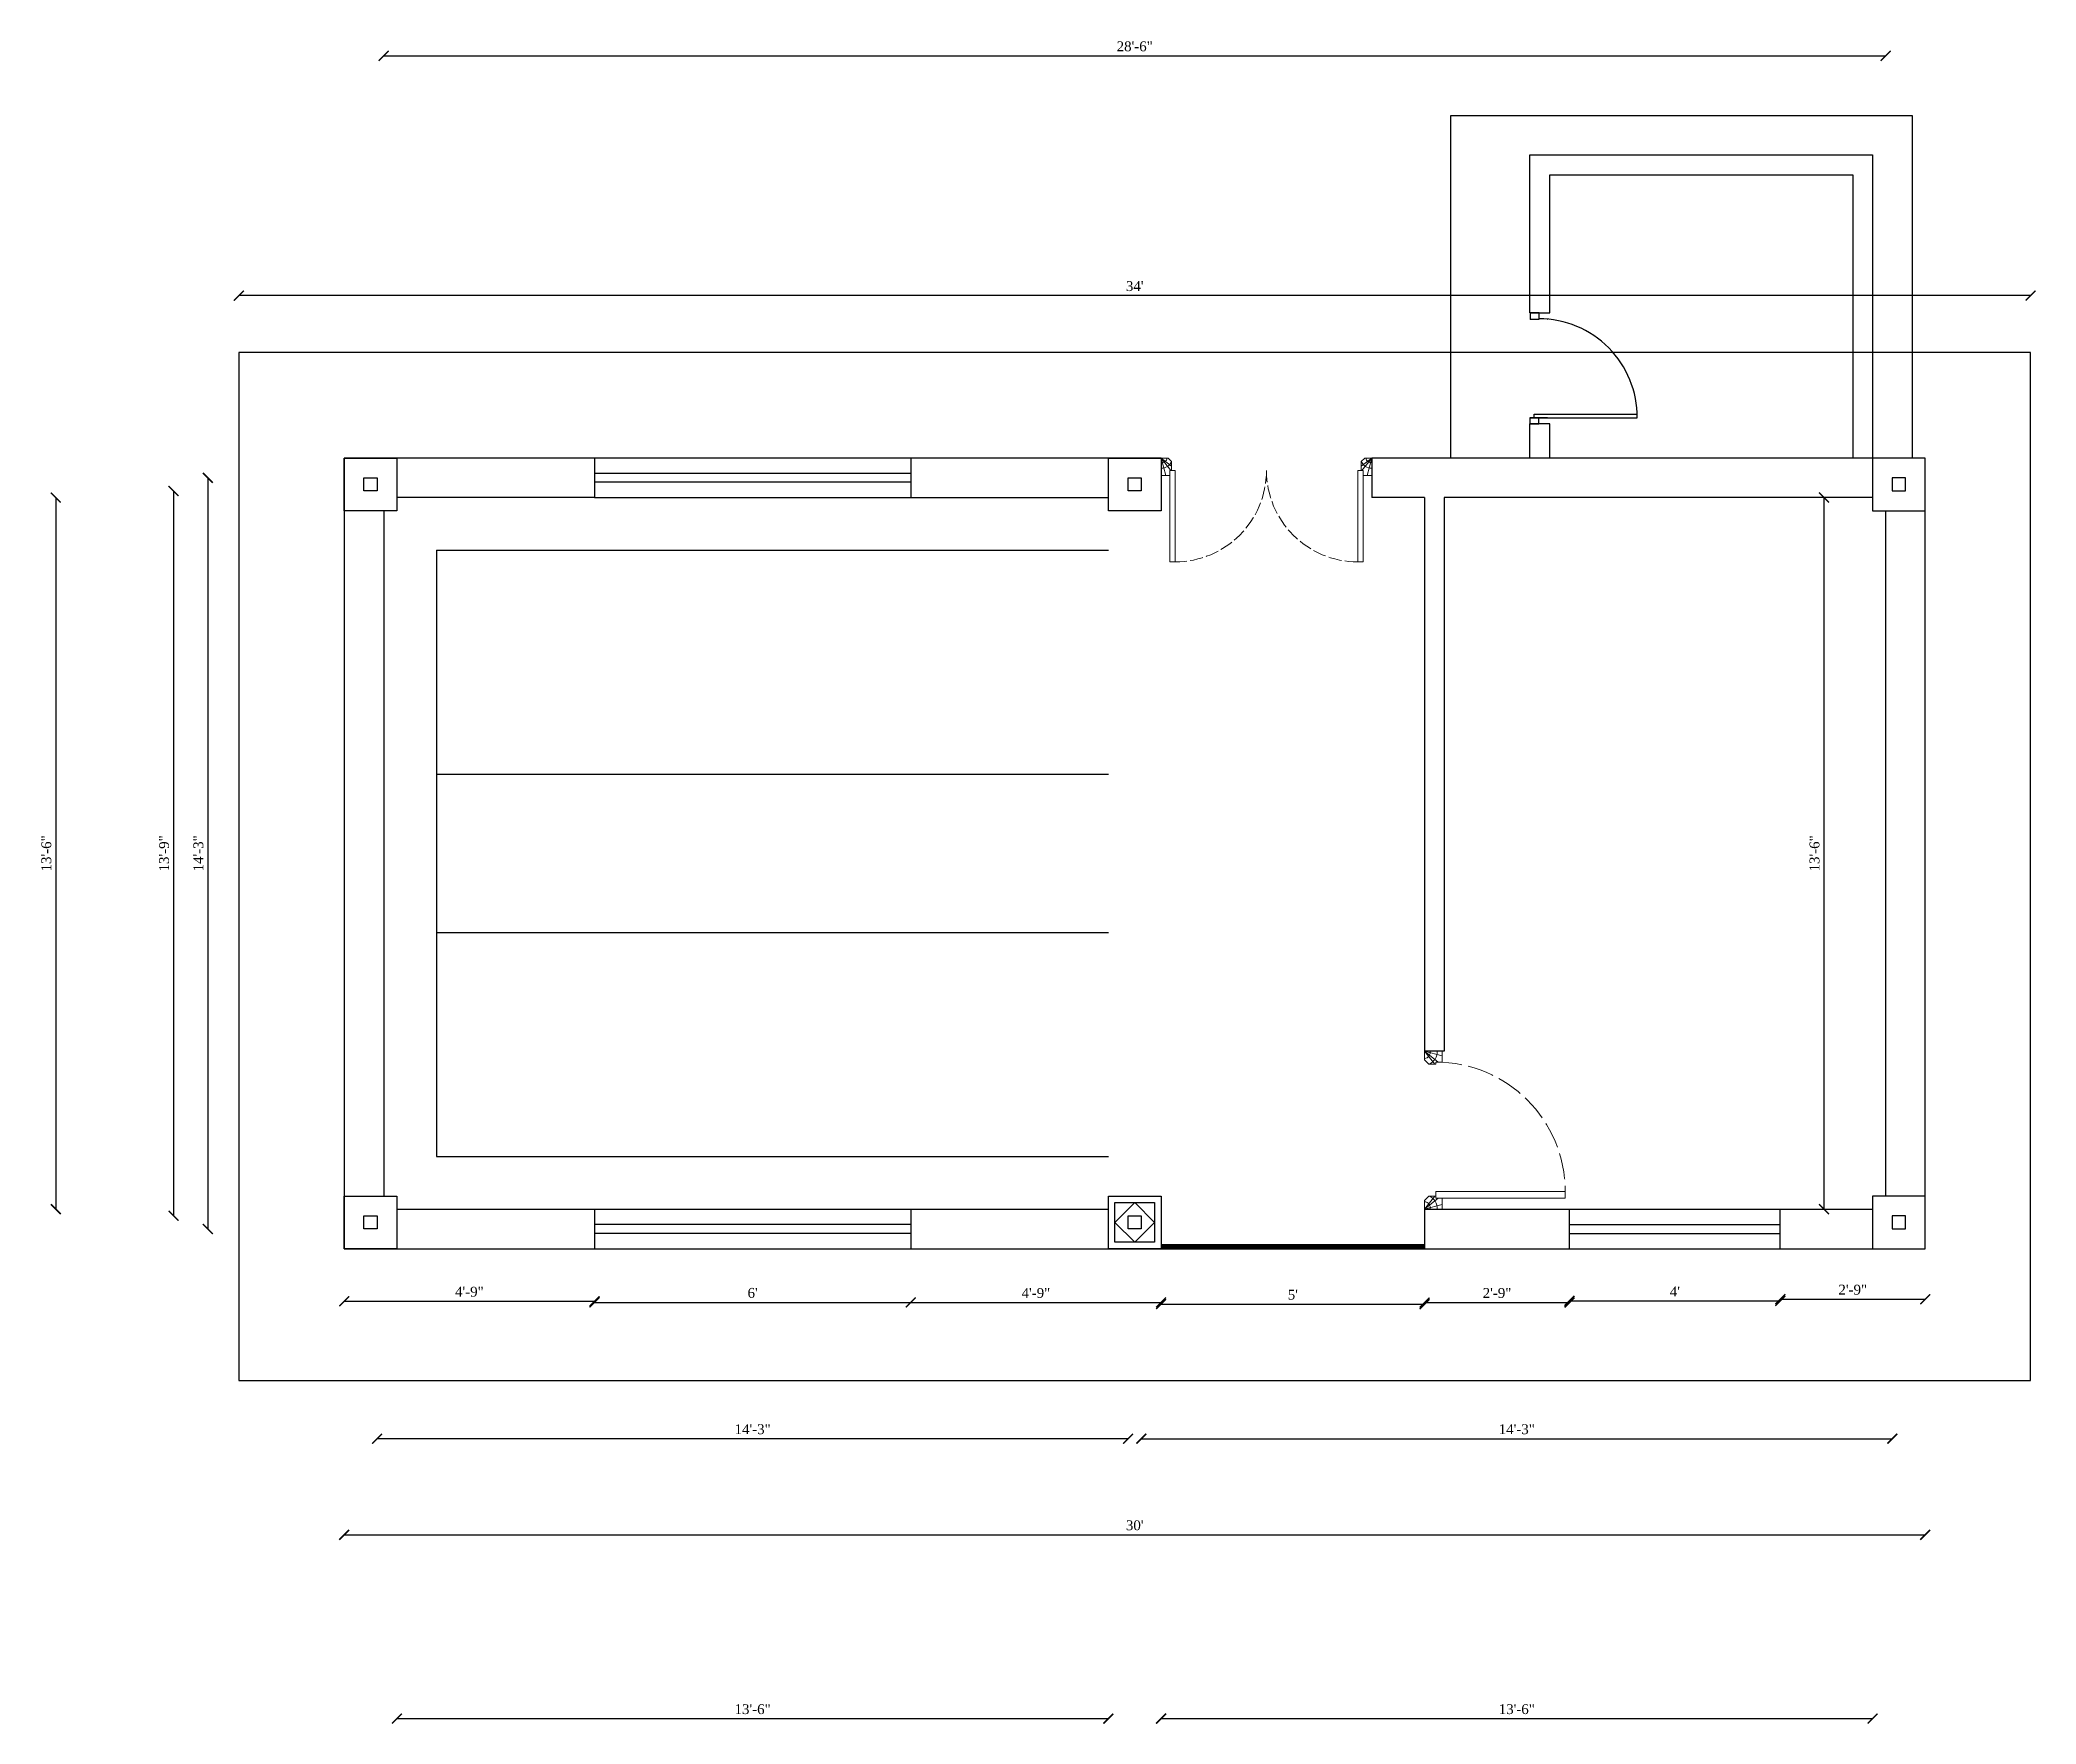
# Model space of a CAD drawing. Header units: inches. Extents: x 62191 to 65120, y -5328 to -3702.
# Drawn here: x 62755.3 to 63209.9, y -5327.6 to -4944.3 of the extents above; entities that cross this region are included whole.
import ezdxf

# ---------------------------------------------------------------- set-up
doc = ezdxf.new("R2010")
doc.units = ezdxf.units.IN
doc.header["$MEASUREMENT"] = 0
doc.linetypes.add('ACAD_ISO02W100', pattern=[15, 12, -3])
doc.layers.add('A-Hatch', color=7, linetype='Continuous')
for name, color, linetype, lineweight in [('Door-window', 150, 'Continuous', 9), ('ELEVATION', 6, 'Continuous', 30), ('hatch', 30, 'Continuous', 5)]:
    doc.layers.add(name, color=color, linetype=linetype, lineweight=lineweight)
doc.styles.get("Standard").update_dxf_attribs({"font": 'times.ttf'})
doc.dimstyles.get("Standard").update_dxf_attribs({"dimtxt": 2.25, "dimasz": 2.25, "dimexe": 0.18, "dimexo": 0.0625, "dimgap": 1, "dimtad": 1, "dimdec": 1, "dimzin": 0, "dimdsep": 46, "dimlunit": 4, "dimtxsty": 'Standard', "dimblk": 'ARCHTICK', "dimcen": 0.09, "dimse1": 1, "dimse2": 1, "dimadec": 0, "dimazin": 0, "dimtfac": 1, "dimtdec": 1, "dimtofl": 0, "dimtmove": 0, "dimatfit": 3, "dimldrblk": 'ARCHTICK', "dimfxl": 1, "dimtolj": 1, "dimtzin": 0, "dimarcsym": 0})

msp = doc.modelspace()

# ---------------------------------------------------------------- blocks, each defined once
blk = doc.blocks.new('_ArchTick')
at = {"color": 0, "linetype": 'ByBlock', "const_width": 0.15}
blk.add_lwpolyline([(-0.5, -0.5), (0.5, 0.5)], dxfattribs=at)
blk = doc.blocks.new('*D748')
at = {"layer": 'Defpoints', "color": 0, "transparency": 16777216}
for p in [(62824.61, -5219.43), (62881.61, -5219.43), (62881.61, -5231.38)]:
    blk.add_point(p, dxfattribs=at)
at = {"layer": 'ELEVATION', "color": 0, "lineweight": -2, "transparency": 16777216}
blk.add_line((62824.61, -5231.38), (62881.61, -5231.38), dxfattribs=at)
at = {"layer": 'ELEVATION', "color": 0, "lineweight": -2, "transparency": 16777216, "xscale": 2.25, "yscale": 2.25, "zscale": 2.25, "rotation": 180}
blk.add_blockref('_ArchTick', (62824.61, -5231.38), dxfattribs=at)
at = {"layer": 'ELEVATION', "color": 0, "lineweight": -2, "transparency": 16777216, "xscale": 2.25, "yscale": 2.25, "zscale": 2.25}
blk.add_blockref('_ArchTick', (62881.61, -5231.38), dxfattribs=at)
at = {"layer": 'ELEVATION', "color": 0, "transparency": 16777216, "insert": (62853.11, -5229.23), "char_height": 2.25, "attachment_point": 5}
blk.add_mtext('\\A1;4\'-9"', dxfattribs=at)
blk = doc.blocks.new('*D749')
at = {"layer": 'Defpoints', "color": 0, "transparency": 16777216}
for p in [(62881.61, -5219.43), (62953.61, -5219.43), (62953.61, -5231.64)]:
    blk.add_point(p, dxfattribs=at)
at = {"layer": 'ELEVATION', "color": 0, "lineweight": -2, "transparency": 16777216}
blk.add_line((62881.61, -5231.64), (62953.61, -5231.64), dxfattribs=at)
at = {"layer": 'ELEVATION', "color": 0, "lineweight": -2, "transparency": 16777216, "xscale": 2.25, "yscale": 2.25, "zscale": 2.25, "rotation": 180}
blk.add_blockref('_ArchTick', (62881.61, -5231.64), dxfattribs=at)
at = {"layer": 'ELEVATION', "color": 0, "lineweight": -2, "transparency": 16777216, "xscale": 2.25, "yscale": 2.25, "zscale": 2.25}
blk.add_blockref('_ArchTick', (62953.61, -5231.64), dxfattribs=at)
at = {"layer": 'ELEVATION', "color": 0, "transparency": 16777216, "insert": (62917.61, -5229.49), "char_height": 2.25, "attachment_point": 5}
blk.add_mtext("\\A1;6'", dxfattribs=at)
blk = doc.blocks.new('*D750')
at = {"layer": 'Defpoints', "color": 0, "transparency": 16777216}
for p in [(62953.61, -5219.43), (63010.61, -5219.43), (63010.61, -5231.67)]:
    blk.add_point(p, dxfattribs=at)
at = {"layer": 'ELEVATION', "color": 0, "lineweight": -2, "transparency": 16777216}
blk.add_line((62953.61, -5231.67), (63010.61, -5231.67), dxfattribs=at)
at = {"layer": 'ELEVATION', "color": 0, "lineweight": -2, "transparency": 16777216, "xscale": 2.25, "yscale": 2.25, "zscale": 2.25, "rotation": 180}
blk.add_blockref('_ArchTick', (62953.61, -5231.67), dxfattribs=at)
at = {"layer": 'ELEVATION', "color": 0, "lineweight": -2, "transparency": 16777216, "xscale": 2.25, "yscale": 2.25, "zscale": 2.25}
blk.add_blockref('_ArchTick', (63010.61, -5231.67), dxfattribs=at)
at = {"layer": 'ELEVATION', "color": 0, "transparency": 16777216, "insert": (62982.11, -5229.52), "char_height": 2.25, "attachment_point": 5}
blk.add_mtext('\\A1;4\'-9"', dxfattribs=at)
blk = doc.blocks.new('*D751')
at = {"layer": 'Defpoints', "color": 0, "transparency": 16777216}
for p in [(63010.61, -5219.43), (63070.61, -5219.43), (63070.61, -5232.05)]:
    blk.add_point(p, dxfattribs=at)
at = {"layer": 'ELEVATION', "color": 0, "lineweight": -2, "transparency": 16777216}
blk.add_line((63010.61, -5232.05), (63070.61, -5232.05), dxfattribs=at)
at = {"layer": 'ELEVATION', "color": 0, "lineweight": -2, "transparency": 16777216, "xscale": 2.25, "yscale": 2.25, "zscale": 2.25, "rotation": 180}
blk.add_blockref('_ArchTick', (63010.61, -5232.05), dxfattribs=at)
at = {"layer": 'ELEVATION', "color": 0, "lineweight": -2, "transparency": 16777216, "xscale": 2.25, "yscale": 2.25, "zscale": 2.25}
blk.add_blockref('_ArchTick', (63070.61, -5232.05), dxfattribs=at)
at = {"layer": 'ELEVATION', "color": 0, "transparency": 16777216, "insert": (63040.61, -5229.9), "char_height": 2.25, "attachment_point": 5}
blk.add_mtext("\\A1;5'", dxfattribs=at)
blk = doc.blocks.new('*D752')
at = {"layer": 'Defpoints', "color": 0, "transparency": 16777216}
for p in [(63070.61, -5219.43), (63103.61, -5219.43), (63103.61, -5231.67)]:
    blk.add_point(p, dxfattribs=at)
at = {"layer": 'ELEVATION', "color": 0, "lineweight": -2, "transparency": 16777216}
blk.add_line((63070.61, -5231.67), (63103.61, -5231.67), dxfattribs=at)
at = {"layer": 'ELEVATION', "color": 0, "lineweight": -2, "transparency": 16777216, "xscale": 2.25, "yscale": 2.25, "zscale": 2.25, "rotation": 180}
blk.add_blockref('_ArchTick', (63070.61, -5231.67), dxfattribs=at)
at = {"layer": 'ELEVATION', "color": 0, "lineweight": -2, "transparency": 16777216, "xscale": 2.25, "yscale": 2.25, "zscale": 2.25}
blk.add_blockref('_ArchTick', (63103.61, -5231.67), dxfattribs=at)
at = {"layer": 'ELEVATION', "color": 0, "transparency": 16777216, "insert": (63087.11, -5229.52), "char_height": 2.25, "attachment_point": 5}
blk.add_mtext('\\A1;2\'-9"', dxfattribs=at)
blk = doc.blocks.new('*D753')
at = {"layer": 'Defpoints', "color": 0, "transparency": 16777216}
for p in [(63103.61, -5219.43), (63151.61, -5219.43), (63151.61, -5231.29)]:
    blk.add_point(p, dxfattribs=at)
at = {"layer": 'ELEVATION', "color": 0, "lineweight": -2, "transparency": 16777216}
blk.add_line((63103.61, -5231.29), (63151.61, -5231.29), dxfattribs=at)
at = {"layer": 'ELEVATION', "color": 0, "lineweight": -2, "transparency": 16777216, "xscale": 2.25, "yscale": 2.25, "zscale": 2.25, "rotation": 180}
blk.add_blockref('_ArchTick', (63103.61, -5231.29), dxfattribs=at)
at = {"layer": 'ELEVATION', "color": 0, "lineweight": -2, "transparency": 16777216, "xscale": 2.25, "yscale": 2.25, "zscale": 2.25}
blk.add_blockref('_ArchTick', (63151.61, -5231.29), dxfattribs=at)
at = {"layer": 'ELEVATION', "color": 0, "transparency": 16777216, "insert": (63127.61, -5229.16), "char_height": 2.25, "attachment_point": 5}
blk.add_mtext("\\A1;4'", dxfattribs=at)
blk = doc.blocks.new('*D754')
at = {"layer": 'Defpoints', "color": 0, "transparency": 16777216}
for p in [(63151.61, -5219.43), (63184.61, -5219.43), (63184.61, -5230.91)]:
    blk.add_point(p, dxfattribs=at)
at = {"layer": 'ELEVATION', "color": 0, "lineweight": -2, "transparency": 16777216}
blk.add_line((63151.61, -5230.91), (63184.61, -5230.91), dxfattribs=at)
at = {"layer": 'ELEVATION', "color": 0, "lineweight": -2, "transparency": 16777216, "xscale": 2.25, "yscale": 2.25, "zscale": 2.25, "rotation": 180}
blk.add_blockref('_ArchTick', (63151.61, -5230.91), dxfattribs=at)
at = {"layer": 'ELEVATION', "color": 0, "lineweight": -2, "transparency": 16777216, "xscale": 2.25, "yscale": 2.25, "zscale": 2.25}
blk.add_blockref('_ArchTick', (63184.61, -5230.91), dxfattribs=at)
at = {"layer": 'ELEVATION', "color": 0, "transparency": 16777216, "insert": (63168.11, -5228.76), "char_height": 2.25, "attachment_point": 5}
blk.add_mtext('\\A1;2\'-9"', dxfattribs=at)
blk = doc.blocks.new('A$C6FA92B9D')
at = {"layer": 'Door-window', "linetype": 'Continuous', "ltscale": 0.25}
for p, q in [((20.8, 46), (0, 46)), ((0, 44.8), (0, 46)), ((19.64, 48), (19.64, 46)), ((23.64, 48), (19.64, 48)), ((23.64, 48), (19.64, 48)), ((19.64, 46), (20.8, 46)), ((20.8, 46), (20.8, 45.6)), ((20.8, 46), (20.8, 44.8)), ((22.84, 45.6), (20.8, 45.6)), ((23.64, 46.4), (22.84, 45.6)), ((23.64, 48), (23.64, 46.4)), ((20.8, 44.8), (0, 44.8)), ((20.8, 3.2), (0, 3.2)), ((0, 3.2), (0, 2)), ((20.8, 2), (0, 2)), ((19.64, 2), (20.8, 2)), ((19.64, 0), (19.64, 2)), ((23.64, 0), (19.64, 0)), ((23.64, 0), (19.64, 0)), ((20.8, 2), (20.8, 3.2)), ((20.8, 2), (20.8, 2.4)), ((22.84, 2.4), (20.8, 2.4)), ((23.64, 1.6), (22.84, 2.4)), ((23.64, 0), (23.64, 1.6))]:
    blk.add_line(p, q, dxfattribs=at)
at = {"layer": 'Door-window', "linetype": 'ACAD_ISO02W100', "ltscale": 0.25}
for centre, start, end in [((20.8, 44.8), 180, 270), ((20.8, 3.2), 90, 180)]:
    blk.add_arc(centre, 20.8, start, end, dxfattribs=at)
at = {"layer": 'hatch', "color": 8}
for p, q in [((23.64, 48), (19.64, 46.92)), ((23.64, 48), (20.8, 45.74)), ((23.64, 48), (21.77, 45.6)), ((23.64, 0), (19.64, 1.08)), ((23.64, 0), (20.8, 2.26)), ((23.64, 0), (21.77, 2.4))]:
    blk.add_line(p, q, dxfattribs=at)
for centre, radius, start, end in [((23.7, 47.79), 2.35, 174.9175, 249.0128), ((23.74, 47.77), 1.13, 168.5136, 264.8628), ((23.7, 0.21), 2.35, 110.9872, 185.0825), ((23.74, 0.23), 1.13, 95.1372, 191.4864)]:
    blk.add_arc(centre, radius, start, end, dxfattribs=at)
blk = doc.blocks.new("D 3'")
at = {"layer": 'Door-window', "linetype": 'Continuous', "ltscale": 0.25}
for p, q in [((3749.64, -16740.96), (3749.64, -16711.46)), ((3751.14, -16711.46), (3749.64, -16711.46)), ((3751.14, -16740.96), (3751.14, -16711.46)), ((3747.14, -16743.51), (3747.14, -16739.51)), ((3747.14, -16739.51), (3749.64, -16739.51)), ((3783.14, -16739.51), (3780.64, -16739.51)), ((3780.64, -16739.51), (3780.64, -16740.96)), ((3783.14, -16743.51), (3783.14, -16739.51)), ((3747.14, -16743.51), (3749.14, -16743.51)), ((3749.14, -16743.51), (3750.14, -16742.51)), ((3749.64, -16740.96), (3751.14, -16740.96)), ((3750.14, -16742.51), (3750.14, -16740.96)), ((3780.14, -16742.51), (3780.14, -16740.96)), ((3780.64, -16740.96), (3780.14, -16740.96)), ((3781.14, -16743.51), (3780.14, -16742.51)), ((3783.14, -16743.51), (3781.14, -16743.51))]:
    blk.add_line(p, q, dxfattribs=at)
at = {"layer": 'Door-window', "linetype": 'ACAD_ISO02W100', "ltscale": 0.5}
blk.add_arc((3751.14, -16740.96), 29.5, 0, 90, dxfattribs=at)
at = {"layer": 'hatch', "color": 8}
for p, q in [((3747.14, -16743.51), (3748.23, -16739.5)), ((3783.14, -16743.51), (3782.06, -16739.5)), ((3747.14, -16743.51), (3749.64, -16740.37)), ((3747.14, -16743.51), (3750.14, -16741.17)), ((3783.14, -16743.51), (3780.14, -16741.17)), ((3783.14, -16743.51), (3780.64, -16740.37))]:
    blk.add_line(p, q, dxfattribs=at)
for centre, radius, start, end in [((3747.4, -16743.58), 2.93, 20.9872, 95.0825), ((3747.43, -16743.63), 1.42, 5.1372, 101.4864), ((3782.88, -16743.58), 2.93, 84.9175, 159.0128), ((3782.86, -16743.63), 1.42, 78.5136, 174.8628)]:
    blk.add_arc(centre, radius, start, end, dxfattribs=at)
blk = doc.blocks.new('DOOR2')
at = {"color": 7, "ltscale": 100}
for p, q in [((17204.69, -418.95), (17204.69, -420.97)), ((17206.1, -418.95), (17204.69, -418.95)), ((17204.69, -420.97), (17206.1, -420.97)), ((17206.1, -422.99), (17206.1, -418.95)), ((17206.1, -418.95), (17206.1, -443.38)), ((17206.1, -419.92), (17206.9, -419.92)), ((17206.9, -419.92), (17206.9, -443.38)), ((17228.54, -419.02), (17228.54, -421.04)), ((17229.95, -419.02), (17228.54, -419.02)), ((17228.54, -421.04), (17229.95, -421.04)), ((17229.95, -421.04), (17229.95, -419.02)), ((17228.54, -422.92), (17228.54, -423.05))]:
    blk.add_line(p, q, dxfattribs=at)
for start_param, end_param in [(3.460974, 5.034254), (5.124372, 5.127289)]:
    blk.add_ellipse((17206.22, -420.97), major_axis=(7.15, 21.24), ratio=0.99998, start_param=start_param, end_param=end_param, dxfattribs=at)
blk = doc.blocks.new('*D755')
at = {"layer": 'Defpoints', "color": 0, "transparency": 16777216}
for p in [(62824.61, -5039.43), (63184.61, -5039.43), (63184.61, -5284.55)]:
    blk.add_point(p, dxfattribs=at)
at = {"layer": 'ELEVATION', "color": 0, "lineweight": -2, "transparency": 16777216}
blk.add_line((62824.61, -5284.55), (63184.61, -5284.55), dxfattribs=at)
at = {"layer": 'ELEVATION', "color": 0, "lineweight": -2, "transparency": 16777216, "xscale": 2.25, "yscale": 2.25, "zscale": 2.25, "rotation": 180}
blk.add_blockref('_ArchTick', (62824.61, -5284.55), dxfattribs=at)
at = {"layer": 'ELEVATION', "color": 0, "lineweight": -2, "transparency": 16777216, "xscale": 2.25, "yscale": 2.25, "zscale": 2.25}
blk.add_blockref('_ArchTick', (63184.61, -5284.55), dxfattribs=at)
at = {"layer": 'ELEVATION', "color": 0, "transparency": 16777216, "insert": (63004.61, -5282.4), "char_height": 2.25, "attachment_point": 5}
blk.add_mtext("\\A1;30'", dxfattribs=at)
blk = doc.blocks.new('*D756')
at = {"layer": 'Defpoints', "color": 0, "transparency": 16777216}
for p in [(62832.11, -5211.93), (63003.11, -5211.93), (62832.11, -5262.67)]:
    blk.add_point(p, dxfattribs=at)
at = {"layer": 'ELEVATION', "color": 0, "lineweight": -2, "transparency": 16777216}
blk.add_line((63003.11, -5262.67), (62832.11, -5262.67), dxfattribs=at)
at = {"layer": 'ELEVATION', "color": 0, "lineweight": -2, "transparency": 16777216, "xscale": 2.25, "yscale": 2.25, "zscale": 2.25, "rotation": 180}
blk.add_blockref('_ArchTick', (62832.11, -5262.67), dxfattribs=at)
at = {"layer": 'ELEVATION', "color": 0, "lineweight": -2, "transparency": 16777216, "xscale": 2.25, "yscale": 2.25, "zscale": 2.25}
blk.add_blockref('_ArchTick', (63003.11, -5262.67), dxfattribs=at)
at = {"layer": 'ELEVATION', "color": 0, "transparency": 16777216, "insert": (62917.61, -5260.53), "char_height": 2.25, "attachment_point": 5}
blk.add_mtext('\\A1;14\'-3"', dxfattribs=at)
blk = doc.blocks.new('*D757')
at = {"layer": 'Defpoints', "color": 0, "transparency": 16777216}
for p in [(63006.11, -5211.93), (63177.11, -5211.93), (63177.11, -5262.67)]:
    blk.add_point(p, dxfattribs=at)
at = {"layer": 'ELEVATION', "color": 0, "lineweight": -2, "transparency": 16777216}
blk.add_line((63006.11, -5262.67), (63177.11, -5262.67), dxfattribs=at)
at = {"layer": 'ELEVATION', "color": 0, "lineweight": -2, "transparency": 16777216, "xscale": 2.25, "yscale": 2.25, "zscale": 2.25, "rotation": 180}
blk.add_blockref('_ArchTick', (63006.11, -5262.67), dxfattribs=at)
at = {"layer": 'ELEVATION', "color": 0, "lineweight": -2, "transparency": 16777216, "xscale": 2.25, "yscale": 2.25, "zscale": 2.25}
blk.add_blockref('_ArchTick', (63177.11, -5262.67), dxfattribs=at)
at = {"layer": 'ELEVATION', "color": 0, "transparency": 16777216, "insert": (63091.61, -5260.53), "char_height": 2.25, "attachment_point": 5}
blk.add_mtext('\\A1;14\'-3"', dxfattribs=at)
blk = doc.blocks.new('*D758')
at = {"layer": 'Defpoints', "color": 0, "transparency": 16777216}
for p in [(62829.11, -5043.93), (62793.56, -5214.93), (62829.11, -5214.93)]:
    blk.add_point(p, dxfattribs=at)
at = {"layer": 'ELEVATION', "color": 0, "lineweight": -2, "transparency": 16777216}
blk.add_line((62793.56, -5043.93), (62793.56, -5214.93), dxfattribs=at)
at = {"layer": 'ELEVATION', "color": 0, "lineweight": -2, "transparency": 16777216, "xscale": 2.25, "yscale": 2.25, "zscale": 2.25}
for p, rotation in [((62793.56, -5043.93), 90), ((62793.56, -5214.93), 270)]:
    blk.add_blockref('_ArchTick', p, dxfattribs=dict(at, rotation=rotation))
at = {"layer": 'ELEVATION', "color": 0, "transparency": 16777216, "insert": (62791.42, -5129.43), "char_height": 2.25, "attachment_point": 5, "rotation": 90}
blk.add_mtext('\\A1;14\'-3"', dxfattribs=at)
blk = doc.blocks.new('*D771')
at = {"layer": 'Defpoints', "color": 0, "transparency": 16777216}
for p in [(62800.61, -5002.46), (62800.61, -5015.43), (63208.61, -5015.43)]:
    blk.add_point(p, dxfattribs=at)
at = {"layer": 'ELEVATION', "color": 0, "lineweight": -2, "transparency": 16777216}
blk.add_line((63208.61, -5002.46), (62800.61, -5002.46), dxfattribs=at)
at = {"layer": 'ELEVATION', "color": 0, "lineweight": -2, "transparency": 16777216, "xscale": 2.25, "yscale": 2.25, "zscale": 2.25, "rotation": 180}
blk.add_blockref('_ArchTick', (62800.61, -5002.46), dxfattribs=at)
at = {"layer": 'ELEVATION', "color": 0, "lineweight": -2, "transparency": 16777216, "xscale": 2.25, "yscale": 2.25, "zscale": 2.25}
blk.add_blockref('_ArchTick', (63208.61, -5002.46), dxfattribs=at)
at = {"layer": 'ELEVATION', "color": 0, "transparency": 16777216, "insert": (63004.61, -5000.31), "char_height": 2.25, "attachment_point": 5}
blk.add_mtext("\\A1;34'", dxfattribs=at)
blk = doc.blocks.new('*D772')
at = {"layer": 'Defpoints', "color": 0, "transparency": 16777216}
for p in [(63175.61, -4947.88), (62833.61, -5051.43), (63175.61, -5051.43)]:
    blk.add_point(p, dxfattribs=at)
at = {"layer": 'ELEVATION', "color": 0, "lineweight": -2, "transparency": 16777216}
blk.add_line((62833.61, -4947.88), (63175.61, -4947.88), dxfattribs=at)
at = {"layer": 'ELEVATION', "color": 0, "lineweight": -2, "transparency": 16777216, "xscale": 2.25, "yscale": 2.25, "zscale": 2.25, "rotation": 180}
blk.add_blockref('_ArchTick', (62833.61, -4947.88), dxfattribs=at)
at = {"layer": 'ELEVATION', "color": 0, "lineweight": -2, "transparency": 16777216, "xscale": 2.25, "yscale": 2.25, "zscale": 2.25}
blk.add_blockref('_ArchTick', (63175.61, -4947.88), dxfattribs=at)
at = {"layer": 'ELEVATION', "color": 0, "transparency": 16777216, "insert": (63004.61, -4945.73), "char_height": 2.25, "attachment_point": 5}
blk.add_mtext('\\A1;28\'-6"', dxfattribs=at)
blk = doc.blocks.new('*D773')
at = {"layer": 'Defpoints', "color": 0, "transparency": 16777216}
for p in [(63172.61, -5048.43), (63161.55, -5210.43), (63172.61, -5210.43)]:
    blk.add_point(p, dxfattribs=at)
at = {"layer": 'ELEVATION', "color": 0, "lineweight": -2, "transparency": 16777216}
blk.add_line((63161.55, -5048.43), (63161.55, -5210.43), dxfattribs=at)
at = {"layer": 'ELEVATION', "color": 0, "lineweight": -2, "transparency": 16777216, "xscale": 2.25, "yscale": 2.25, "zscale": 2.25}
for p, rotation in [((63161.55, -5048.43), 90), ((63161.55, -5210.43), 270)]:
    blk.add_blockref('_ArchTick', p, dxfattribs=dict(at, rotation=rotation))
at = {"layer": 'ELEVATION', "color": 0, "transparency": 16777216, "insert": (63159.41, -5129.43), "char_height": 2.25, "attachment_point": 5, "rotation": 90}
blk.add_mtext('\\A1;13\'-6"', dxfattribs=at)
blk = doc.blocks.new('*D774')
at = {"layer": 'Defpoints', "color": 0, "transparency": 16777216}
for p in [(62836.61, -5207.43), (62998.61, -5207.43), (62998.61, -5326.39)]:
    blk.add_point(p, dxfattribs=at)
at = {"layer": 'ELEVATION', "color": 0, "lineweight": -2, "transparency": 16777216}
blk.add_line((62836.61, -5326.39), (62998.61, -5326.39), dxfattribs=at)
at = {"layer": 'ELEVATION', "color": 0, "lineweight": -2, "transparency": 16777216, "xscale": 2.25, "yscale": 2.25, "zscale": 2.25, "rotation": 180}
blk.add_blockref('_ArchTick', (62836.61, -5326.39), dxfattribs=at)
at = {"layer": 'ELEVATION', "color": 0, "lineweight": -2, "transparency": 16777216, "xscale": 2.25, "yscale": 2.25, "zscale": 2.25}
blk.add_blockref('_ArchTick', (62998.61, -5326.39), dxfattribs=at)
at = {"layer": 'ELEVATION', "color": 0, "transparency": 16777216, "insert": (62917.61, -5324.25), "char_height": 2.25, "attachment_point": 5}
blk.add_mtext('\\A1;13\'-6"', dxfattribs=at)
blk = doc.blocks.new('*D775')
at = {"layer": 'Defpoints', "color": 0, "transparency": 16777216}
for p in [(63010.61, -5207.43), (63172.61, -5207.43), (63172.61, -5326.39)]:
    blk.add_point(p, dxfattribs=at)
at = {"layer": 'ELEVATION', "color": 0, "lineweight": -2, "transparency": 16777216}
blk.add_line((63010.61, -5326.39), (63172.61, -5326.39), dxfattribs=at)
at = {"layer": 'ELEVATION', "color": 0, "lineweight": -2, "transparency": 16777216, "xscale": 2.25, "yscale": 2.25, "zscale": 2.25, "rotation": 180}
blk.add_blockref('_ArchTick', (63010.61, -5326.39), dxfattribs=at)
at = {"layer": 'ELEVATION', "color": 0, "lineweight": -2, "transparency": 16777216, "xscale": 2.25, "yscale": 2.25, "zscale": 2.25}
blk.add_blockref('_ArchTick', (63172.61, -5326.39), dxfattribs=at)
at = {"layer": 'ELEVATION', "color": 0, "transparency": 16777216, "insert": (63091.61, -5324.25), "char_height": 2.25, "attachment_point": 5}
blk.add_mtext('\\A1;13\'-6"', dxfattribs=at)
blk = doc.blocks.new('*D776')
at = {"layer": 'Defpoints', "color": 0, "transparency": 16777216}
for p in [(62832.11, -5046.93), (62785.76, -5211.93), (62832.11, -5211.93)]:
    blk.add_point(p, dxfattribs=at)
at = {"layer": 'ELEVATION', "color": 0, "lineweight": -2, "transparency": 16777216}
blk.add_line((62785.76, -5046.93), (62785.76, -5211.93), dxfattribs=at)
at = {"layer": 'ELEVATION', "color": 0, "lineweight": -2, "transparency": 16777216, "xscale": 2.25, "yscale": 2.25, "zscale": 2.25}
for p, rotation in [((62785.76, -5046.93), 90), ((62785.76, -5211.93), 270)]:
    blk.add_blockref('_ArchTick', p, dxfattribs=dict(at, rotation=rotation))
at = {"layer": 'ELEVATION', "color": 0, "transparency": 16777216, "insert": (62783.61, -5129.43), "char_height": 2.25, "attachment_point": 5, "rotation": 90}
blk.add_mtext('\\A1;13\'-9"', dxfattribs=at)
blk = doc.blocks.new('*D778')
at = {"layer": 'Defpoints', "color": 0, "transparency": 16777216}
for p in [(62836.61, -5048.43), (62758.95, -5210.43), (62836.61, -5210.43)]:
    blk.add_point(p, dxfattribs=at)
at = {"layer": 'ELEVATION', "color": 0, "lineweight": -2, "transparency": 16777216}
blk.add_line((62758.95, -5048.43), (62758.95, -5210.43), dxfattribs=at)
at = {"layer": 'ELEVATION', "color": 0, "lineweight": -2, "transparency": 16777216, "xscale": 2.25, "yscale": 2.25, "zscale": 2.25}
for p, rotation in [((62758.95, -5048.43), 90), ((62758.95, -5210.43), 270)]:
    blk.add_blockref('_ArchTick', p, dxfattribs=dict(at, rotation=rotation))
at = {"layer": 'ELEVATION', "color": 0, "transparency": 16777216, "insert": (62756.8, -5129.43), "char_height": 2.25, "attachment_point": 5, "rotation": 90}
blk.add_mtext('\\A1;13\'-6"', dxfattribs=at)

# ---------------------------------------------------------------- dimensions: what is measured, and where the dimension line sits
at = {"layer": 'ELEVATION'}
for base, p1, p2, picture, middle in [((63175.61, -4947.88), (62833.61, -5051.43), (63175.61, -5051.43), '*D772', (63004.61, -4945.73)), ((62800.61, -5002.46), (63208.61, -5015.43), (62800.61, -5015.43), '*D771', (63004.61, -5000.31)), ((63184.61, -5284.55), (62824.61, -5039.43), (63184.61, -5039.43), '*D755', (63004.61, -5282.4)), ((62998.61, -5326.39), (62836.61, -5207.43), (62998.61, -5207.43), '*D774', (62917.61, -5324.25)), ((63172.61, -5326.39), (63010.61, -5207.43), (63172.61, -5207.43), '*D775', (63091.61, -5324.25)), ((62832.11, -5262.67), (63003.11, -5211.93), (62832.11, -5211.93), '*D756', (62917.61, -5260.53)), ((63177.11, -5262.67), (63006.11, -5211.93), (63177.11, -5211.93), '*D757', (63091.61, -5260.53)), ((62881.61, -5231.38), (62824.61, -5219.43), (62881.61, -5219.43), '*D748', (62853.11, -5229.23)), ((62953.61, -5231.64), (62881.61, -5219.43), (62953.61, -5219.43), '*D749', (62917.61, -5229.49)), ((63010.61, -5231.67), (62953.61, -5219.43), (63010.61, -5219.43), '*D750', (62982.11, -5229.52)), ((63070.61, -5232.05), (63010.61, -5219.43), (63070.61, -5219.43), '*D751', (63040.61, -5229.9)), ((63103.61, -5231.67), (63070.61, -5219.43), (63103.61, -5219.43), '*D752', (63087.11, -5229.52)), ((63151.61, -5231.29), (63103.61, -5219.43), (63151.61, -5219.43), '*D753', (63127.61, -5229.16)), ((63184.61, -5230.91), (63151.61, -5219.43), (63184.61, -5219.43), '*D754', (63168.11, -5228.76))]:
    dim = msp.add_linear_dim(base=base, p1=p1, p2=p2, dimstyle='Standard', dxfattribs=at)
    dim.commit()
    dim.dimension.update_dxf_attribs({"geometry": picture, "text_midpoint": middle})
for base, p1, p2, picture, middle in [((62793.56, -5214.93), (62829.11, -5043.93), (62829.11, -5214.93), '*D758', (62791.42, -5129.43)), ((62758.95, -5210.43), (62836.61, -5048.43), (62836.61, -5210.43), '*D778', (62756.8, -5129.43)), ((62785.76, -5211.93), (62832.11, -5046.93), (62832.11, -5211.93), '*D776', (62783.61, -5129.43)), ((63161.55, -5210.43), (63172.61, -5048.43), (63172.61, -5210.43), '*D773', (63159.41, -5129.43))]:
    dim = msp.add_linear_dim(base=base, p1=p1, p2=p2, angle=90, dimstyle='Standard', dxfattribs=at)
    dim.commit()
    dim.dimension.update_dxf_attribs({"geometry": picture, "text_midpoint": middle})

# ---------------------------------------------------------------- hatches: boundary and pattern name
at = {"layer": 'A-Hatch'}
h = msp.add_hatch(dxfattribs=at)
h.set_pattern_fill('ANSI31', color=256)
h.paths.add_polyline_path([(63070.61, -5218.43), (63010.61, -5218.43), (63010.61, -5219.43), (63070.61, -5219.43)])

# ---------------------------------------------------------------- linework, layer by layer
at = {"layer": 'ELEVATION'}
for p, q in [((63076.61, -4961.43), (63181.61, -4961.43)), ((63076.61, -5039.43), (63076.61, -4961.43)), ((63181.61, -4961.43), (63181.61, -5039.43)), ((63094.61, -4970.43), (63172.61, -4970.43)), ((63094.61, -5006.4), (63094.61, -4970.43)), ((63172.61, -4970.43), (63172.61, -5039.43)), ((63099.11, -4974.93), (63168.11, -4974.93)), ((63099.11, -5006.4), (63099.11, -4974.93)), ((63168.11, -4974.93), (63168.11, -5039.43)), ((63094.61, -5006.4), (63099.11, -5006.4)), ((63208.61, -5015.43), (62800.61, -5015.43)), ((62800.61, -5015.43), (62800.61, -5249.43)), ((63208.61, -5249.43), (63208.61, -5015.43)), ((63094.61, -5039.43), (63094.61, -5031.67)), ((63099.11, -5031.67), (63094.61, -5031.67)), ((63099.11, -5039.43), (63099.11, -5031.67)), ((62824.61, -5039.43), (62824.61, -5219.43)), ((63010.61, -5039.43), (62824.61, -5039.43)), ((62881.61, -5039.43), (62881.61, -5048.43)), ((62953.61, -5039.43), (62953.61, -5048.43)), ((63184.61, -5039.43), (63058.61, -5039.43)), ((63058.61, -5039.43), (63058.61, -5048.43)), ((63184.61, -5219.43), (63184.61, -5039.43)), ((62953.61, -5042.93), (62881.61, -5042.93)), ((62953.61, -5044.93), (62881.61, -5044.93)), ((62881.61, -5048.43), (62836.61, -5048.43)), ((62881.61, -5048.43), (62953.61, -5048.43)), ((62953.61, -5048.43), (62998.61, -5048.43)), ((63070.61, -5048.43), (63058.61, -5048.43)), ((63070.61, -5048.43), (63070.61, -5174.43)), ((63172.61, -5048.43), (63075.11, -5048.43)), ((63075.11, -5048.43), (63075.11, -5174.43)), ((62833.61, -5051.43), (62833.61, -5207.43)), ((63175.61, -5207.43), (63175.61, -5051.43)), ((62845.61, -5060.43), (62998.61, -5060.43)), ((62845.61, -5060.43), (62845.61, -5198.43)), ((62845.61, -5111.43), (62998.61, -5111.43)), ((62845.61, -5147.43), (62998.61, -5147.43)), ((63075.11, -5174.43), (63070.61, -5174.43)), ((62845.61, -5198.43), (62998.61, -5198.43)), ((62836.61, -5210.43), (62998.61, -5210.43)), ((62881.61, -5210.43), (62881.61, -5219.43)), ((62953.61, -5210.43), (62953.61, -5219.43)), ((63004.61, -5208.93), (63000.11, -5213.43)), ((63009.11, -5213.43), (63004.61, -5208.93)), ((63070.61, -5210.43), (63070.61, -5219.43)), ((63070.61, -5210.43), (63172.61, -5210.43)), ((63103.61, -5219.43), (63103.61, -5210.43)), ((63151.61, -5219.43), (63151.61, -5210.43)), ((62953.61, -5213.93), (62881.61, -5213.93)), ((62953.61, -5215.93), (62881.61, -5215.93)), ((63000.11, -5213.43), (63004.61, -5217.93)), ((63004.61, -5217.93), (63009.11, -5213.43)), ((63103.61, -5213.93), (63151.61, -5213.93)), ((63103.61, -5215.93), (63151.61, -5215.93)), ((62824.61, -5219.43), (62881.61, -5219.43)), ((62881.61, -5219.43), (62953.61, -5219.43)), ((62953.61, -5219.43), (63010.61, -5219.43)), ((63010.61, -5218.43), (63070.61, -5218.43)), ((63010.61, -5219.43), (63070.61, -5219.43)), ((63070.61, -5219.43), (63103.61, -5219.43)), ((63103.61, -5219.43), (63151.61, -5219.43)), ((63151.61, -5219.43), (63184.61, -5219.43)), ((62800.61, -5249.43), (63208.61, -5249.43))]:
    msp.add_line(p, q, dxfattribs=at)
for points in [[(62824.61, -5039.43), (62836.61, -5039.43), (62836.61, -5051.43), (62824.61, -5051.43)], [(62998.61, -5039.43), (63010.61, -5039.43), (63010.61, -5051.43), (62998.61, -5051.43)], [(63184.61, -5039.43), (63172.61, -5039.43), (63172.61, -5051.43), (63184.61, -5051.43)], [(62829.11, -5043.93), (62832.11, -5043.93), (62832.11, -5046.93), (62829.11, -5046.93)], [(63003.11, -5043.93), (63006.11, -5043.93), (63006.11, -5046.93), (63003.11, -5046.93)], [(63180.11, -5043.93), (63177.11, -5043.93), (63177.11, -5046.93), (63180.11, -5046.93)], [(62824.61, -5207.43), (62836.61, -5207.43), (62836.61, -5219.43), (62824.61, -5219.43)], [(62998.61, -5207.43), (63010.61, -5207.43), (63010.61, -5219.43), (62998.61, -5219.43)], [(63184.61, -5207.43), (63172.61, -5207.43), (63172.61, -5219.43), (63184.61, -5219.43)], [(62829.11, -5211.93), (62832.11, -5211.93), (62832.11, -5214.93), (62829.11, -5214.93)], [(63000.11, -5208.93), (63009.11, -5208.93), (63009.11, -5217.93), (63000.11, -5217.93)], [(63003.11, -5211.93), (63006.11, -5211.93), (63006.11, -5214.93), (63003.11, -5214.93)], [(63180.11, -5211.93), (63177.11, -5211.93), (63177.11, -5214.93), (63180.11, -5214.93)]]:
    msp.add_lwpolyline(points, close=True, dxfattribs=at)

# ---------------------------------------------------------------- block references
at = {"layer": 'ELEVATION', "rotation": 90}
msp.add_blockref('DOOR2', (62675.65, -22236.35), dxfattribs=at)
at = {"layer": 'ELEVATION', "xscale": -1, "rotation": 270}
for name, p in [('A$C6FA92B9D', (63010.61, -5063.07)), ("D 3'", (79814.11, -8957.57))]:
    msp.add_blockref(name, p, dxfattribs=at)

msp.set_redraw_order([(e.dxf.handle, doc.entitydb.next_handle()) for e in msp.query("TEXT MTEXT ATTDEF DIMENSION ARC_DIMENSION")])  # texts and dimensions are drawn at this point

doc.saveas('drawing.dxf')
